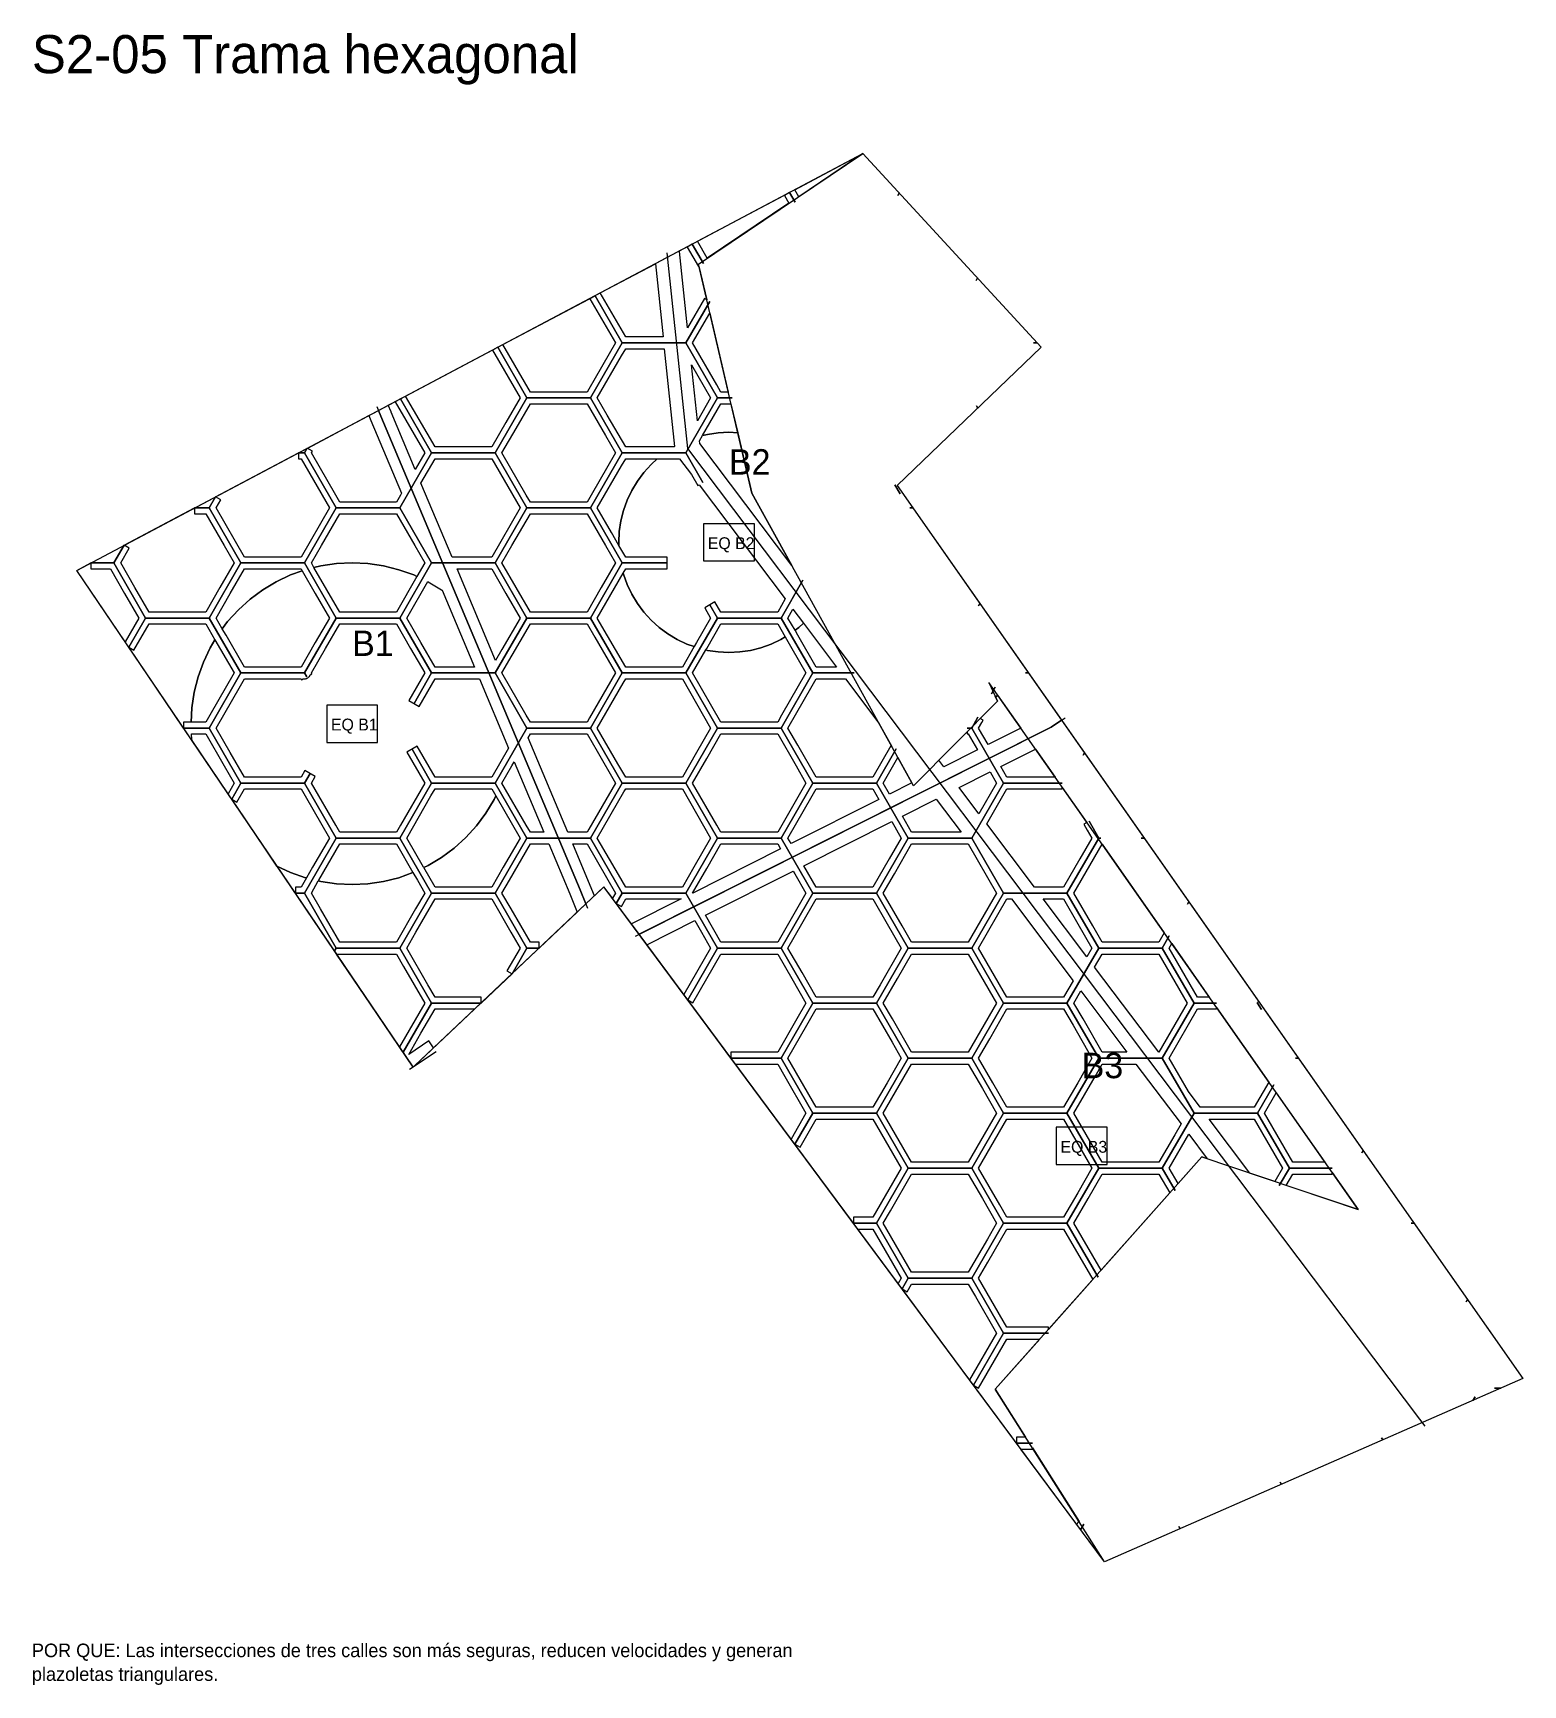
# Model space of a CAD drawing. Header units: metres. Extents: x 3873 to 16340, y -5213 to 3289.
# Drawn here: x 14581 to 16340, y 1087 to 3037 of the extents above; entities that cross this region are included whole.
import ezdxf

# ---------------------------------------------------------------- set-up
doc = ezdxf.new("R2010")
doc.units = ezdxf.units.M
for name, color, linetype in [('EQUIPAMIENTO', 5, 'Continuous'), ('LIMITE-INTERVENCION', 30, 'Continuous'), ('MANZANAS-PROPUESTAS', 33, 'Continuous'), ('SECTORES', 1, 'Continuous'), ('TEXTO', 7, 'Continuous'), ('VERDE-OBLIGATORIO', 3, 'Continuous'), ('VERDE-PROPUESTO', 82, 'Continuous'), ('VIA-BOULEVARD', 30, 'Continuous'), ('VIA-PRIMARIA', 1, 'Continuous'), ('VIA-TERCIARIA', 9, 'Continuous')]:
    doc.layers.add(name, color=color, linetype=linetype)

msp = doc.modelspace()

# ---------------------------------------------------------------- texts
at = {"layer": 'EQUIPAMIENTO'}
for s, p in [('EQ B2', (15377.8, 2428.1)), ('EQ B1', (14933, 2214)), ('EQ B3', (15794.1, 1715.5))]:
    msp.add_text(s, height=14, dxfattribs=at).set_placement(p)
at = {"layer": 'SECTORES'}
for s, p in [('B2', (15402.8, 2516.1)), ('B1', (14958, 2302)), ('B3', (15819.1, 1803.5))]:
    msp.add_text(s, height=30, dxfattribs=at).set_placement(p)
at = {"layer": 'TEXTO'}
for s, height, p in [('S2-05 Trama hexagonal', 45, (14580, 2990)), ('POR QUE: Las intersecciones de tres calles son más seguras, reducen velocidades y generan', 16, (14580, 1120)), ('plazoletas triangulares.', 16, (14580, 1092))]:
    msp.add_text(s, height=height, dxfattribs=at).set_placement(p)

# ---------------------------------------------------------------- linework, layer by layer
at = {"layer": 'EQUIPAMIENTO'}
for points in [[(15372.8, 2414.1), (15432.8, 2414.1), (15432.8, 2458.1), (15372.8, 2458.1), (15372.8, 2414.1)], [(14928, 2200), (14988, 2200), (14988, 2244), (14928, 2244), (14928, 2200)], [(15789.1, 1701.5), (15849.1, 1701.5), (15849.1, 1745.5), (15789.1, 1745.5), (15789.1, 1701.5)]]:
    msp.add_lwpolyline(points, close=True, dxfattribs=at)
at = {"layer": 'LIMITE-INTERVENCION'}
msp.add_lwpolyline([(14633, 2403), (15561, 2895), (15771.2, 2666.4), (15601.5, 2503.2), (16340, 1449), (15846.2, 1232.4), (15255.3, 2029.4), (15030.2, 1816.5), (14633, 2403)], close=True, dxfattribs=at)
at = {"layer": 'MANZANAS-PROPUESTAS'}
for points in [[(15480.5, 2852.3), (15561, 2895), (15485.2, 2844.2), (15480.5, 2852.3)], [(15365.7, 2791.5), (15474.4, 2849.1), (15468.3, 2845.6), (15473.6, 2836.4), (15377.1, 2771.7), (15365.7, 2791.5)], [(15353.4, 2784.7), (15366.7, 2761.7), (15367.3, 2762), (15376.5, 2722.6), (15374, 2724.1), (15354, 2689.4), (15344.5, 2779.5), (15342.9, 2779.4), (15359.5, 2788.2), (15353.4, 2784.7)], [(15325, 2678.6), (15280.9, 2678.6), (15250.9, 2730.6), (15315.9, 2765), (15325, 2678.6)], [(15238.6, 2723.8), (15268.7, 2671.6), (15237.3, 2617.1), (15235.3, 2613.6), (15168.4, 2613.6), (15136, 2669.7), (15244.7, 2727.3), (15238.6, 2723.8)], [(15393.4, 2613.6), (15388.6, 2621.9), (15359.9, 2671.6), (15380.2, 2706.8), (15401.9, 2613.6), (15393.4, 2613.6)], [(15123.8, 2662.9), (15123.8, 2662.9), (15156.2, 2606.6), (15139.5, 2577.7), (15122.8, 2548.7), (15055.9, 2548.7), (15021.2, 2608.8), (15129.8, 2666.4), (15123.8, 2662.9)], [(15259.2, 2586.2), (15247.4, 2606.6), (15276.1, 2656.3), (15280.9, 2664.6), (15326.5, 2664.6), (15338.7, 2549.1), (15338, 2548.7), (15280.9, 2548.7), (15259.2, 2586.2)], [(15358.6, 2645.8), (15381.2, 2606.6), (15365.6, 2579.6), (15358.6, 2645.8)], [(15008.9, 2602), (15043.7, 2541.7), (15032.5, 2522.2), (15004, 2590), (15004, 2590.1), (15000.6, 2597.9), (15015, 2605.5), (15008.9, 2602)], [(15240, 2492), (15235.3, 2483.7), (15168.4, 2483.7), (15163.6, 2492), (15134.9, 2541.7), (15151.6, 2570.7), (15168.4, 2599.6), (15235.3, 2599.6), (15257, 2562.1), (15268.7, 2541.7), (15240, 2492)], [(15393.4, 2599.6), (15405.2, 2599.6), (15413.2, 2565.6), (15402.8, 2566.1), (15390.1, 2565.5), (15377.5, 2563.6), (15371.7, 2562.2), (15393.4, 2599.6)], [(14980, 2579.9), (15016.2, 2494), (15015, 2492), (15010.3, 2483.7), (14943.4, 2483.7), (14938.6, 2492), (14909.9, 2541.7), (14911.1, 2543.7), (14907.5, 2545.7), (14907.5, 2545.8), (14907.1, 2546.3), (14906.6, 2546.8), (14906.1, 2547.2), (14905.6, 2547.5), (14977.6, 2585.7), (14980, 2579.9)], [(14894.6, 2534.7), (14897.8, 2534.7), (14931.2, 2476.7), (14897.8, 2418.8), (14830.9, 2418.8), (14797.4, 2476.7), (14803, 2486.4), (14796.9, 2489.9), (14894.6, 2541.7), (14894.6, 2534.7)], [(15122.8, 2418.8), (15076, 2418.8), (15039.3, 2506), (15055.9, 2534.7), (15122.8, 2534.7), (15156.2, 2476.7), (15122.8, 2418.8)], [(15264.1, 2447.8), (15247.4, 2476.7), (15276.1, 2526.4), (15280.9, 2534.7), (15318.2, 2534.7), (15310.9, 2528.1), (15302.3, 2518.6), (15294.7, 2508.4), (15288.2, 2497.4), (15282.7, 2485.9), (15278.4, 2473.9), (15275.3, 2461.5), (15273.4, 2448.9), (15272.8, 2436.1), (15273, 2432.4), (15264.1, 2447.8)], [(14772.1, 2469.7), (14785.3, 2469.7), (14807, 2432.2), (14818.7, 2411.8), (14802, 2382.8), (14785.3, 2353.8), (14718.4, 2353.8), (14701.6, 2382.8), (14684.9, 2411.8), (14694.9, 2429.1), (14688.8, 2432.6), (14772.1, 2476.7), (14772.1, 2469.7)], [(15032, 2432.2), (15043.7, 2411.8), (15034.5, 2395.8), (15030.7, 2397.6), (15013.2, 2403.8), (14995.1, 2408.4), (14976.6, 2411.1), (14958, 2412), (14939.4, 2411.1), (14921, 2408.4), (14913, 2406.4), (14909.9, 2411.8), (14921.7, 2432.2), (14943.4, 2469.7), (15010.3, 2469.7), (15032, 2432.2)], [(15235.3, 2353.8), (15168.4, 2353.8), (15151.6, 2382.8), (15134.9, 2411.8), (15146.7, 2432.2), (15168.4, 2469.7), (15235.3, 2469.7), (15257, 2432.2), (15268.7, 2411.8), (15252, 2382.8), (15235.3, 2353.8)], [(14649.6, 2404.8), (14672.8, 2404.8), (14689.5, 2375.8), (14706.2, 2346.8), (14690, 2318.8), (14633, 2403), (14649.6, 2411.8), (14649.6, 2404.8)], [(14797.4, 2346.8), (14814.1, 2375.8), (14830.9, 2404.8), (14897.8, 2404.8), (14899.1, 2402.5), (14885.3, 2397.6), (14868.5, 2389.6), (14852.5, 2380), (14837.5, 2368.9), (14823.7, 2356.4), (14811.1, 2342.6), (14804.8, 2334), (14797.4, 2346.8)], [(15134.8, 2309.7), (15127.3, 2296.7), (15081.9, 2404.8), (15122.8, 2404.8), (15139.5, 2375.8), (15156.2, 2346.8), (15134.8, 2309.7)], [(15347.8, 2288.9), (15280.9, 2288.9), (15247.4, 2346.8), (15278, 2399.9), (15278.4, 2398.4), (15282.7, 2386.4), (15288.2, 2374.9), (15294.7, 2363.9), (15302.3, 2353.7), (15310.9, 2344.2), (15320.3, 2335.7), (15330.6, 2328.1), (15341.5, 2321.5), (15353.1, 2316), (15361.7, 2313), (15347.8, 2288.9)], [(15529.8, 2288.9), (15505.9, 2288.9), (15484.2, 2326.4), (15480.8, 2332.3), (15485.3, 2335.7), (15490.8, 2340.6), (15529.8, 2288.9)], [(14700.5, 2308.8), (14718.4, 2339.8), (14785.3, 2339.8), (14796.1, 2321), (14790.5, 2311.6), (14782.5, 2294.7), (14776.2, 2277.2), (14771.7, 2259.1), (14768.9, 2240.6), (14768.1, 2223.9), (14759, 2223.9), (14759, 2223.9), (14759, 2216.9), (14694.4, 2312.3), (14700.5, 2308.8)], [(15235.3, 2339.8), (15244.3, 2324.2), (15268.7, 2281.9), (15238.3, 2229.1), (15235.3, 2223.9), (15168.4, 2223.9), (15163.6, 2232.2), (15134.9, 2281.9), (15168.4, 2339.8), (15235.3, 2339.8)], [(15477, 2310.9), (15493.7, 2281.9), (15465, 2232.2), (15460.3, 2223.9), (15393.4, 2223.9), (15359.9, 2281.9), (15375.6, 2309.1), (15377.5, 2308.6), (15390.1, 2306.8), (15402.8, 2306.1), (15415.6, 2306.8), (15428.2, 2308.6), (15440.5, 2311.7), (15452.6, 2316), (15464.1, 2321.5), (15469.1, 2324.5), (15477, 2310.9)], [(15280.9, 2274.9), (15347.8, 2274.9), (15381.2, 2216.9), (15364.5, 2188), (15347.8, 2159), (15280.9, 2159), (15271.8, 2174.6), (15247.4, 2216.9), (15277.9, 2269.7), (15280.9, 2274.9)], [(15579.8, 2222.5), (15595, 2195.1), (15594, 2195.7), (15572.8, 2159), (15505.9, 2159), (15484.2, 2196.5), (15472.4, 2216.9), (15501.1, 2266.6), (15505.9, 2274.9), (15540.4, 2274.9), (15579.8, 2222.5)], [(15708.7, 2197.4), (15697.4, 2216.9), (15701.1, 2223.4), (15702.8, 2226.3), (15702.8, 2226.3), (15699.4, 2228.2), (15719.7, 2248.7), (15717, 2254.5), (15718.6, 2253.6), (15719.8, 2255.8), (15747.2, 2216.8), (15708.7, 2197.4)], [(15235.3, 2209.9), (15247.1, 2189.5), (15268.7, 2152), (15237.3, 2097.5), (15235.3, 2094), (15212.5, 2094), (15165.7, 2205.3), (15168.4, 2209.9), (15235.3, 2209.9)], [(15482, 2172.4), (15493.7, 2152), (15460.3, 2094), (15393.4, 2094), (15388.6, 2102.3), (15359.9, 2152), (15376.6, 2181), (15393.4, 2209.9), (15460.3, 2209.9), (15482, 2172.4)], [(15684, 2212.1), (15684, 2209.9), (15684, 2209.9), (15685.3, 2209.9), (15696.2, 2191.1), (15656.3, 2171), (15650.4, 2178.8), (15683.8, 2212.5), (15684, 2212.1)], [(15730.9, 2159), (15723.7, 2171.4), (15764.6, 2191.9), (15787.7, 2159), (15730.9, 2159)], [(15146.7, 2172.4), (15149.4, 2177.1), (15184.3, 2094), (15168.4, 2094), (15163.6, 2102.3), (15134.9, 2152), (15146.7, 2172.4)], [(15592.4, 2138.9), (15584.9, 2152), (15602.2, 2182), (15618.7, 2152.1), (15592.4, 2138.9)], [(15718.7, 2152), (15697.9, 2115.8), (15674.6, 2146.7), (15711.2, 2165.1), (15718.7, 2152)], [(15821.8, 2103.4), (15825.8, 2096.5), (15831.2, 2087), (15817, 2062.4), (15797.8, 2029.1), (15763.3, 2029.1), (15707, 2103.7), (15729.4, 2142.4), (15730.9, 2145), (15796.3, 2145), (15796.3, 2146.8), (15825.2, 2105.4), (15821.8, 2103.4)], [(15122.8, 2029.1), (15055.9, 2029.1), (15042.6, 2052.1), (15047.6, 2054.5), (15063.6, 2064), (15078.6, 2075.1), (15092.4, 2087.7), (15104.9, 2101.5), (15116, 2116.5), (15125.6, 2132.5), (15127.6, 2136.7), (15156.2, 2087), (15136.4, 2052.7), (15122.8, 2029.1)], [(15280.9, 2145), (15347.8, 2145), (15381.2, 2087), (15361.4, 2052.7), (15347.8, 2029.1), (15280.9, 2029.1), (15272.4, 2043.8), (15247.4, 2087), (15278.9, 2141.5), (15280.9, 2145)], [(15472.4, 2087), (15501.1, 2136.7), (15505.9, 2145), (15572.8, 2145), (15579.9, 2132.6), (15476.2, 2080.4), (15472.4, 2087)], [(15676.7, 2094), (15618.4, 2094), (15607.5, 2112.9), (15647.4, 2133), (15676.7, 2094)], [(15592, 2062.4), (15572.8, 2029.1), (15505.9, 2029.1), (15491.2, 2054.4), (15594.9, 2106.6), (15606.2, 2087), (15592, 2062.4)], [(15178.9, 1964.1), (15178.9, 1964.1), (15168.4, 1964.1), (15145.8, 2003.3), (15134.9, 2022.1), (15143.6, 2037.2), (15168.4, 2080), (15190.2, 2080), (15215, 2021), (15223.8, 1999.6), (15178.9, 1957.1), (15178.9, 1964.1)], [(15244, 2018.7), (15239, 2030.9), (15239, 2031), (15218.4, 2080), (15235.3, 2080), (15268.7, 2022.1), (15265.2, 2016), (15255.3, 2029.4), (15244, 2018.7)], [(15376.7, 2051.1), (15393.4, 2080), (15460.3, 2080), (15463.7, 2074.1), (15360, 2021.9), (15359.9, 2022.1), (15376.7, 2051.1)], [(15685.3, 1964.1), (15618.4, 1964.1), (15607.3, 1983.3), (15584.9, 2022.1), (15598.1, 2044.9), (15618.4, 2080), (15685.3, 2080), (15718.7, 2022.1), (15685.3, 1964.1)], [(15910.3, 1964.1), (15843.4, 1964.1), (15832.3, 1983.3), (15809.9, 2022.1), (15843.2, 2079.8), (15916.6, 1975), (15910.3, 1964.1)], [(14897.8, 2029.1), (14891, 2029.1), (14891, 2029.1), (14891, 2022.1), (14868, 2056), (14869.3, 2054), (14885.3, 2046.5), (14902.9, 2040.2), (14904, 2039.9), (14897.8, 2029.1)], [(15471.4, 1983.3), (15460.3, 1964.1), (15393.4, 1964.1), (15375, 1995.9), (15478.7, 2048.1), (15480.6, 2044.9), (15493.7, 2022.1), (15471.4, 1983.3)], [(15043.7, 2022.1), (15032.9, 2003.3), (15010.3, 1964.1), (14943.4, 1964.1), (14920.8, 2003.3), (14909.9, 2022.1), (14918.1, 2036.4), (14921, 2035.7), (14939.4, 2032.9), (14958, 2032), (14976.6, 2032.9), (14995.1, 2035.7), (15013.2, 2040.2), (15029.8, 2046.2), (15035, 2037.2), (15043.7, 2022.1)], [(15110.2, 1899.2), (15110.2, 1899.2), (15055.9, 1899.2), (15047.4, 1913.8), (15022.4, 1957.1), (15033.3, 1975.9), (15055.9, 2015.1), (15122.8, 2015.1), (15145.4, 1975.9), (15156.2, 1957.1), (15140.7, 1930.3), (15146.8, 1926.8), (15110.2, 1892.2), (15110.2, 1899.2)], [(15269.8, 2009.9), (15275.8, 2006.4), (15280.9, 2015.1), (15346.4, 2015.1), (15287.8, 1985.6), (15269.8, 2009.9), (15269.8, 2009.9)], [(15589.7, 1985.8), (15606.2, 1957.1), (15581.2, 1913.8), (15572.8, 1899.2), (15505.9, 1899.2), (15489.1, 1928.2), (15472.4, 1957.1), (15489, 1985.8), (15505.9, 2015.1), (15572.8, 2015.1), (15589.7, 1985.8)], [(15736.2, 2015.1), (15809, 1918.6), (15797.8, 1899.2), (15730.9, 1899.2), (15697.4, 1957.1), (15730.9, 2015.1), (15736.2, 2015.1)], [(15831.2, 1957.1), (15825.3, 1946.8), (15773.8, 2015.1), (15797.8, 2015.1), (15814.7, 1985.8), (15831.2, 1957.1)], [(15362.5, 1989.6), (15370.4, 1975.9), (15381.2, 1957.1), (15349.6, 1902.3), (15305.9, 1961.1), (15362.5, 1989.6)], [(15955.9, 1899.2), (15922.4, 1957.1), (15925.4, 1962.4), (15969.7, 1899.2), (15955.9, 1899.2)], [(15010.3, 1950.1), (15018.7, 1935.5), (15043.7, 1892.2), (15013.9, 1840.5), (14939.7, 1950.1), (15010.3, 1950.1)], [(15360.2, 1892.6), (15393.4, 1950.1), (15460.3, 1950.1), (15477, 1921.2), (15493.7, 1892.2), (15482.9, 1873.4), (15460.3, 1834.2), (15405.2, 1834.2), (15405.2, 1834.2), (15405.2, 1827.2), (15354.1, 1896.1), (15360.2, 1892.6)], [(15618.4, 1950.1), (15685.3, 1950.1), (15718.7, 1892.2), (15685.3, 1834.2), (15618.4, 1834.2), (15595.8, 1873.4), (15584.9, 1892.2), (15601.6, 1921.2), (15618.4, 1950.1)], [(15834.4, 1934.7), (15843.4, 1950.1), (15910.3, 1950.1), (15943.7, 1892.2), (15910.3, 1834.2), (15910.2, 1834.2), (15834.4, 1934.7)], [(15809.9, 1892.2), (15818.1, 1906.5), (15872.6, 1834.2), (15843.4, 1834.2), (15820.8, 1873.4), (15809.9, 1892.2)], [(15048.7, 1847.5), (15024.9, 1831.5), (15039.3, 1856.6), (15055.9, 1885.2), (15102.8, 1885.2), (15054.2, 1839.2), (15048.7, 1847.5)], [(15595.4, 1846), (15606.2, 1827.2), (15589.5, 1798.2), (15572.8, 1769.3), (15505.9, 1769.3), (15472.4, 1827.2), (15494.8, 1866), (15505.9, 1885.2), (15572.8, 1885.2), (15595.4, 1846)], [(15797.8, 1885.2), (15808.9, 1866), (15831.2, 1827.2), (15814.5, 1798.2), (15797.8, 1769.3), (15730.9, 1769.3), (15714.1, 1798.2), (15697.4, 1827.2), (15710.6, 1850), (15730.9, 1885.2), (15797.8, 1885.2)], [(16022.8, 1769.3), (15959.1, 1769.3), (15945.1, 1787.8), (15922.4, 1827.2), (15955.9, 1885.2), (15978.3, 1885.2), (15978.3, 1886.9), (16039.9, 1798.9), (16022.8, 1769.3)], [(15460.3, 1820.2), (15468.7, 1805.6), (15493.7, 1762.3), (15476.1, 1731.7), (15410.4, 1820.2), (15460.3, 1820.2)], [(15702, 1791.2), (15718.7, 1762.3), (15685.3, 1704.3), (15618.4, 1704.3), (15584.9, 1762.3), (15618.4, 1820.2), (15685.3, 1820.2), (15702, 1791.2)], [(15843.4, 1820.2), (15883.2, 1820.2), (15936.4, 1749.6), (15929, 1736.7), (15910.3, 1704.3), (15843.4, 1704.3), (15809.9, 1762.3), (15834.9, 1805.6), (15843.4, 1820.2)], [(16068.4, 1704.3), (16034.9, 1762.3), (16048.8, 1786.3), (16106.2, 1704.3), (16068.4, 1704.3)], [(15486.7, 1722), (15505.9, 1755.3), (15572.8, 1755.3), (15606.2, 1697.3), (15572.8, 1639.4), (15549.7, 1639.4), (15549.7, 1632.4), (15480.6, 1725.5), (15486.7, 1722)], [(15831.2, 1697.3), (15814.5, 1668.3), (15797.8, 1639.4), (15730.9, 1639.4), (15722.4, 1654), (15697.4, 1697.3), (15730.9, 1755.3), (15797.8, 1755.3), (15831.2, 1697.3)], [(15969.7, 1755.3), (16022.8, 1755.3), (16056.2, 1697.3), (16047.1, 1681.6), (16017.8, 1691.5), (15969.7, 1755.3)], [(15922.4, 1697.3), (15945.6, 1737.4), (15967.4, 1708.4), (15961, 1710.6), (15932.9, 1679), (15922.4, 1697.3)], [(15685.3, 1690.3), (15702, 1661.3), (15718.7, 1632.4), (15707.9, 1613.5), (15685.3, 1574.4), (15618.4, 1574.4), (15584.9, 1632.4), (15593.3, 1647), (15618.4, 1690.3), (15685.3, 1690.3)], [(15809.9, 1632.4), (15826.6, 1661.3), (15843.4, 1690.3), (15910.3, 1690.3), (15923.1, 1668), (15842, 1576.8), (15809.9, 1632.4)], [(16068.4, 1690.3), (16114.8, 1690.3), (16114.8, 1692.1), (16145.3, 1648.5), (16060.7, 1677), (16068.4, 1690.3)], [(15572.8, 1625.4), (15606.2, 1567.4), (15602.5, 1561), (15554.9, 1625.4), (15572.8, 1625.4)], [(15779.9, 1509.5), (15730.9, 1509.5), (15697.4, 1567.4), (15708.3, 1586.2), (15730.9, 1625.4), (15797.8, 1625.4), (15832.2, 1565.7), (15779.9, 1507), (15779.9, 1509.5)], [(15613.2, 1551.4), (15618.4, 1560.4), (15685.3, 1560.4), (15693.7, 1545.8), (15718.7, 1502.5), (15686.9, 1447.3), (15607.1, 1554.9), (15613.2, 1551.4)], [(15742.3, 1379.6), (15742.3, 1379.6), (15742.3, 1372.6), (15691.4, 1441.2), (15697.5, 1437.7), (15730.9, 1495.5), (15769.7, 1495.5), (15717, 1436.2), (15752.9, 1379.6), (15742.3, 1379.6)], [(15815.5, 1280.4), (15813.4, 1276.7), (15747.5, 1365.6), (15760.9, 1365.6), (15760.9, 1365.6), (15760.9, 1367), (15816, 1280.1), (15815.5, 1280.4)]]:
    msp.add_lwpolyline(points, close=True, dxfattribs=at)
at = {"layer": 'SECTORES'}
for points in [[(14989.1, 2591.8), (15561, 2895), (15771.2, 2666.4), (15601.5, 2503.2), (15795.5, 2226.3), (15783, 2218), (15296.9, 1973.4), (15255.3, 2029.4), (15233.9, 2009.2), (15227, 2026), (14992, 2585), (14989.1, 2591.8)], [(15030.2, 1816.5), (15030, 1816.9), (14633, 2403), (14989.1, 2591.8), (14992, 2585), (15227, 2026), (15233.9, 2009.2), (15032.1, 1818.3), (15030.2, 1816.5)], [(15795.5, 2226.3), (16340, 1449), (15846.2, 1232.4), (15296.9, 1973.4), (15783, 2218), (15795.5, 2226.3)]]:
    msp.add_lwpolyline(points, close=True, dxfattribs=at)
at = {"layer": 'VERDE-OBLIGATORIO'}
msp.add_lwpolyline([(16145.3, 1648.5), (15709.6, 2270.5), (15719.7, 2248.7), (15620.6, 2148.7), (15429.8, 2494.3), (15366.7, 2764.7), (15561, 2895), (15771.2, 2666.4), (15601.5, 2503.2), (16340, 1449), (15846.2, 1232.4), (15717, 1436.2), (15961, 1710.6), (16145.3, 1648.5)], close=True, dxfattribs=at)
at = {"layer": 'VERDE-PROPUESTO'}
for points in [[(15390.1, 2565.5), (15402.8, 2566.1), (15413.2, 2565.6), (15429.8, 2494.3), (15477.1, 2408.7), (15368.5, 2552.7), (15368.1, 2556), (15371.7, 2562.1), (15371.7, 2562.2), (15377.5, 2563.6), (15390.1, 2565.5)], [(15341.5, 2321.5), (15330.6, 2328.1), (15320.3, 2335.7), (15310.9, 2344.2), (15302.3, 2353.7), (15294.7, 2363.9), (15288.2, 2374.9), (15282.7, 2386.4), (15278.4, 2398.4), (15278, 2399.9), (15280.9, 2404.8), (15329.8, 2404.8), (15329.8, 2418.8), (15280.9, 2418.8), (15273, 2432.4), (15272.8, 2436.1), (15273.4, 2448.9), (15275.3, 2461.5), (15278.4, 2473.9), (15282.7, 2485.9), (15288.2, 2497.4), (15294.7, 2508.4), (15302.3, 2518.6), (15310.9, 2528.1), (15318.2, 2534.7), (15344.5, 2534.7), (15358.5, 2516.1), (15366, 2503.2), (15367.6, 2504.1), (15469.2, 2369.3), (15460.3, 2353.8), (15393.4, 2353.8), (15386.3, 2366), (15374.2, 2359), (15381.2, 2346.8), (15364.5, 2317.9), (15361.7, 2313), (15353.1, 2316), (15341.5, 2321.5)], [(14823.7, 2356.4), (14837.5, 2368.9), (14852.5, 2380), (14868.5, 2389.6), (14885.3, 2397.6), (14899.1, 2402.5), (14914.5, 2375.8), (14931.2, 2346.8), (14914.5, 2317.9), (14897.8, 2288.9), (14830.9, 2288.9), (14809.2, 2326.4), (14804.8, 2334), (14811.1, 2342.6), (14823.7, 2356.4)], [(14939.4, 2411.1), (14958, 2412), (14976.6, 2411.1), (14995.1, 2408.4), (15013.2, 2403.8), (15030.7, 2397.6), (15034.5, 2395.8), (15010.3, 2353.8), (14943.4, 2353.8), (14913, 2406.4), (14921, 2408.4), (14939.4, 2411.1)], [(15063.6, 2380), (15064.3, 2379.5), (15102.4, 2288.9), (15055.9, 2288.9), (15039.1, 2317.9), (15022.4, 2346.8), (15047.2, 2389.8), (15047.6, 2389.6), (15063.6, 2380)], [(15480.8, 2332.3), (15472.4, 2346.8), (15478.3, 2357.1), (15490.8, 2340.6), (15485.3, 2335.7), (15480.8, 2332.3)], [(14771.7, 2259.1), (14776.2, 2277.2), (14782.5, 2294.7), (14790.5, 2311.6), (14796.1, 2321), (14818.7, 2281.9), (14790, 2232.2), (14785.3, 2223.9), (14768.1, 2223.9), (14768.9, 2240.6), (14771.7, 2259.1)], [(14910.5, 2280.8), (14909.9, 2281.9), (14926.6, 2310.9), (14943.4, 2339.8), (15010.3, 2339.8), (15027, 2310.9), (15043.7, 2281.9), (15025, 2249.5), (15037.2, 2242.5), (15055.9, 2274.9), (15108.3, 2274.9), (15142.6, 2193.3), (15122.8, 2159), (15055.9, 2159), (15034.9, 2195.3), (15022.7, 2188.3), (15043.7, 2152), (15015, 2102.3), (15010.3, 2094), (14943.4, 2094), (14938.6, 2102.3), (14909.9, 2152), (14914.4, 2159.8), (14902.3, 2166.8), (14897.8, 2159), (14830.9, 2159), (14814.1, 2188), (14797.4, 2216.9), (14826.1, 2266.6), (14830.9, 2274.9), (14897.8, 2274.9), (14898.4, 2273.8), (14900.3, 2274.9), (14901.8, 2274.9), (14902.5, 2274.9), (14903.1, 2275), (14903.8, 2275.2), (14904.4, 2275.4), (14905, 2275.7), (14905.6, 2276), (14906.1, 2276.4), (14906.6, 2276.8), (14907.1, 2277.3), (14907.5, 2277.8), (14907.9, 2278.4), (14908.6, 2279.7), (14910.5, 2280.8)], [(15452.6, 2316), (15440.5, 2311.7), (15428.2, 2308.6), (15415.6, 2306.8), (15402.8, 2306.1), (15390.1, 2306.8), (15377.5, 2308.6), (15375.6, 2309.1), (15376.6, 2310.9), (15393.4, 2339.8), (15460.3, 2339.8), (15469.1, 2324.5), (15464.1, 2321.5), (15452.6, 2316)], [(14768.9, 2203.4), (14768.6, 2209.9), (14785.3, 2209.9), (14807, 2172.4), (14818.7, 2152), (14811.5, 2139.4), (14769.1, 2202), (14768.9, 2203.4)], [(14885.3, 2046.5), (14869.3, 2054), (14830.9, 2110.9), (14815.9, 2133), (14821.9, 2129.5), (14830.9, 2145), (14897.8, 2145), (14902.5, 2136.7), (14931.2, 2087), (14911.4, 2052.7), (14904, 2039.9), (14902.9, 2040.2), (14885.3, 2046.5)], [(15116, 2116.5), (15104.9, 2101.5), (15092.4, 2087.7), (15078.6, 2075.1), (15063.6, 2064), (15047.6, 2054.5), (15042.6, 2052.1), (15042.2, 2052.7), (15022.4, 2087), (15051.1, 2136.7), (15055.9, 2145), (15122.8, 2145), (15127.5, 2136.7), (15127.6, 2136.7), (15125.6, 2132.5), (15116, 2116.5)], [(14995.1, 2035.7), (14976.6, 2032.9), (14958, 2032), (14939.4, 2032.9), (14921, 2035.7), (14918.1, 2036.4), (14918.6, 2037.2), (14943.4, 2080), (15010.3, 2080), (15029.8, 2046.2), (15013.2, 2040.2), (14995.1, 2035.7)]]:
    msp.add_lwpolyline(points, close=True, dxfattribs=at)
at = {"layer": 'VIA-BOULEVARD'}
msp.add_lwpolyline([(14987.1, 2596.4), (14992, 2585), (15227, 2026), (15235.9, 2004.2)], dxfattribs=at)
at = {"layer": 'VIA-PRIMARIA'}
for points in [[(15329.6, 2778), (15354, 2547), (16218, 1401), (16224.1, 1392.7)], [(15292.3, 1971.1), (15783, 2218), (15799.7, 2229)], [(15025.8, 1814.1), (15057.1, 1835)]]:
    msp.add_lwpolyline(points, dxfattribs=at)
at = {"layer": 'VIA-TERCIARIA'}
for points in [[(15480.9, 2837.7), (15474.4, 2849.1)], [(15474.4, 2849.1), (15480.9, 2837.7)], [(15602.3, 2845.7), (15603.9, 2848.4)], [(15603.9, 2848.4), (15602.3, 2845.7)], [(15372.8, 2765.2), (15359.5, 2788.2)], [(15359.5, 2788.2), (15372.8, 2765.2)], [(15694.4, 2745.4), (15696, 2748.2)], [(15696, 2748.2), (15694.4, 2745.4)], [(15276.8, 2671.6), (15244.7, 2727.3)], [(15244.7, 2727.3), (15276.8, 2671.6), (15351.8, 2671.6), (15380.1, 2720.6)], [(15380.1, 2720.6), (15351.8, 2671.6), (15389.3, 2606.6), (15406.7, 2606.6)], [(15129.8, 2666.4), (15164.3, 2606.6), (15239.3, 2606.6), (15276.8, 2671.6)], [(15164.3, 2606.6), (15129.8, 2666.4)], [(15389.3, 2606.6), (15351.8, 2671.6), (15276.8, 2671.6), (15239.3, 2606.6), (15276.8, 2541.7), (15351.8, 2541.7), (15389.3, 2606.6)], [(15766.4, 2671.6), (15762.3, 2671.6)], [(15762.3, 2671.6), (15766.4, 2671.6)], [(15015, 2605.5), (15051.8, 2541.7), (15126.8, 2541.7), (15164.3, 2606.6)], [(15051.8, 2541.7), (15015, 2605.5)], [(15276.8, 2541.7), (15239.3, 2606.6), (15164.3, 2606.6), (15126.8, 2541.7), (15164.3, 2476.7), (15239.3, 2476.7), (15276.8, 2541.7)], [(15406.7, 2606.6), (15389.3, 2606.6), (15351.8, 2541.7), (15372, 2506.7)], [(15696.4, 2594.4), (15694.8, 2597.1)], [(15694.8, 2597.1), (15696.4, 2594.4)], [(14894.6, 2541.7), (14901.8, 2541.7), (14905, 2547.2)], [(14939.3, 2476.7), (14901.8, 2541.7), (14894.6, 2541.7)], [(14905, 2547.2), (14901.8, 2541.7), (14939.3, 2476.7), (15014.3, 2476.7), (15051.8, 2541.7)], [(15164.3, 2476.7), (15126.8, 2541.7), (15051.8, 2541.7), (15014.3, 2476.7), (15051.8, 2411.8), (15126.8, 2411.8), (15164.3, 2476.7)], [(15372, 2506.7), (15351.8, 2541.7), (15276.8, 2541.7), (15239.3, 2476.7), (15276.8, 2411.8), (15329.8, 2411.8)], [(15604.7, 2493.4), (15598.6, 2504)], [(15598.6, 2504), (15604.7, 2493.4)], [(14772.1, 2476.7), (14789.3, 2476.7), (14796.9, 2489.9)], [(14796.9, 2489.9), (14789.3, 2476.7), (14826.8, 2411.8), (14901.8, 2411.8), (14939.3, 2476.7)], [(14826.8, 2411.8), (14789.3, 2476.7), (14772.1, 2476.7)], [(15051.8, 2411.8), (15014.3, 2476.7), (14939.3, 2476.7), (14901.8, 2411.8), (14939.3, 2346.8), (15014.3, 2346.8), (15051.8, 2411.8)], [(15276.8, 2411.8), (15239.3, 2476.7), (15164.3, 2476.7), (15126.8, 2411.8), (15164.3, 2346.8), (15239.3, 2346.8), (15276.8, 2411.8)], [(15620, 2476.7), (15616.4, 2476.7)], [(15616.4, 2476.7), (15620, 2476.7)], [(14649.6, 2411.8), (14676.8, 2411.8), (14688.8, 2432.6)], [(14688.8, 2432.6), (14676.8, 2411.8), (14714.3, 2346.8), (14789.3, 2346.8), (14826.8, 2411.8)], [(14714.3, 2346.8), (14676.8, 2411.8), (14649.6, 2411.8)], [(14939.3, 2346.8), (14901.8, 2411.8), (14826.8, 2411.8), (14789.3, 2346.8), (14826.8, 2281.9), (14901.8, 2281.9), (14939.3, 2346.8)], [(15164.3, 2346.8), (15126.8, 2411.8), (15051.8, 2411.8), (15014.3, 2346.8), (15051.8, 2281.9), (15126.8, 2281.9), (15164.3, 2346.8)], [(15329.8, 2411.8), (15276.8, 2411.8), (15239.3, 2346.8), (15276.8, 2281.9), (15351.8, 2281.9), (15389.3, 2346.8)], [(15380.2, 2362.5), (15389.3, 2346.8), (15464.3, 2346.8), (15490, 2391.4)], [(15490, 2391.4), (15464.3, 2346.8), (15501.8, 2281.9), (15550.5, 2281.9)], [(15389.3, 2346.8), (15380.2, 2362.5)], [(15697.5, 2361), (15699.1, 2363.8)], [(15699.1, 2363.8), (15697.5, 2361)], [(14694.4, 2312.3), (14714.3, 2346.8)], [(14826.8, 2281.9), (14789.3, 2346.8), (14714.3, 2346.8), (14694.4, 2312.3)], [(15051.8, 2281.9), (15014.3, 2346.8), (14939.3, 2346.8), (14901.8, 2281.9), (14904.5, 2277.3)], [(15276.8, 2281.9), (15239.3, 2346.8), (15164.3, 2346.8), (15126.8, 2281.9), (15164.3, 2216.9), (15239.3, 2216.9), (15276.8, 2281.9)], [(15501.8, 2281.9), (15464.3, 2346.8), (15389.3, 2346.8), (15351.8, 2281.9), (15389.3, 2216.9), (15464.3, 2216.9), (15501.8, 2281.9)], [(14759, 2216.9), (14789.3, 2216.9), (14826.8, 2281.9)], [(14904.5, 2277.3), (14901.8, 2281.9), (14826.8, 2281.9), (14789.3, 2216.9), (14826.8, 2152), (14901.8, 2152), (14908.3, 2163.3)], [(15031.1, 2246), (15051.8, 2281.9)], [(15164.3, 2216.9), (15126.8, 2281.9), (15051.8, 2281.9), (15031.1, 2246)], [(15389.3, 2216.9), (15351.8, 2281.9), (15276.8, 2281.9), (15239.3, 2216.9), (15276.8, 2152), (15351.8, 2152), (15389.3, 2216.9)], [(15550.5, 2281.9), (15501.8, 2281.9), (15464.3, 2216.9), (15501.8, 2152), (15576.8, 2152), (15600, 2192.2)], [(15756.5, 2281.9), (15752.9, 2281.9)], [(15752.9, 2281.9), (15756.5, 2281.9)], [(15712.5, 2257.1), (15717.1, 2265)], [(15717.1, 2265), (15712.5, 2257.1)], [(15684, 2216.9), (15689.3, 2216.9), (15696.7, 2229.8)], [(15696.7, 2229.8), (15689.3, 2216.9), (15726.8, 2152), (15796.3, 2152)], [(14826.8, 2152), (14789.3, 2216.9), (14759, 2216.9)], [(15028.8, 2191.8), (15051.8, 2152), (15126.8, 2152), (15164.3, 2216.9)], [(15276.8, 2152), (15239.3, 2216.9), (15164.3, 2216.9), (15126.8, 2152), (15164.3, 2087), (15239.3, 2087), (15276.8, 2152)], [(15501.8, 2152), (15464.3, 2216.9), (15389.3, 2216.9), (15351.8, 2152), (15389.3, 2087), (15464.3, 2087), (15501.8, 2152)], [(15726.8, 2152), (15689.3, 2216.9), (15684, 2216.9)], [(15051.8, 2152), (15028.8, 2191.8)], [(15600, 2192.2), (15576.8, 2152), (15614.3, 2087), (15689.3, 2087), (15726.8, 2152)], [(15820.8, 2184.9), (15822.5, 2187.8)], [(15822.5, 2187.8), (15820.8, 2184.9)], [(14815.9, 2133), (14826.8, 2152)], [(14939.3, 2087), (14901.8, 2152), (14826.8, 2152), (14815.9, 2133)], [(14908.3, 2163.3), (14901.8, 2152), (14939.3, 2087), (15014.3, 2087), (15051.8, 2152)], [(15164.3, 2087), (15126.8, 2152), (15051.8, 2152), (15014.3, 2087), (15051.8, 2022.1), (15126.8, 2022.1), (15164.3, 2087)], [(15389.3, 2087), (15351.8, 2152), (15276.8, 2152), (15239.3, 2087), (15276.8, 2022.1), (15351.8, 2022.1), (15389.3, 2087)], [(15614.3, 2087), (15576.8, 2152), (15501.8, 2152), (15464.3, 2087), (15501.8, 2022.1), (15576.8, 2022.1), (15614.3, 2087)], [(15796.3, 2152), (15726.8, 2152), (15689.3, 2087), (15726.8, 2022.1), (15801.8, 2022.1), (15839.3, 2087)], [(15839.3, 2087), (15827.9, 2106.9)], [(15827.9, 2106.9), (15839.3, 2087), (15841.8, 2087)], [(14891, 2022.1), (14901.8, 2022.1), (14939.3, 2087)], [(15051.8, 2022.1), (15014.3, 2087), (14939.3, 2087), (14901.8, 2022.1), (14939.3, 1957.1), (15014.3, 1957.1), (15051.8, 2022.1)], [(15276.8, 2022.1), (15239.3, 2087), (15164.3, 2087), (15126.8, 2022.1), (15164.3, 1957.1), (15178.9, 1957.1)], [(15501.8, 2022.1), (15464.3, 2087), (15389.3, 2087), (15351.8, 2022.1), (15389.3, 1957.1), (15464.3, 1957.1), (15501.8, 2022.1)], [(15726.8, 2022.1), (15689.3, 2087), (15614.3, 2087), (15576.8, 2022.1), (15614.3, 1957.1), (15689.3, 1957.1), (15726.8, 2022.1)], [(15841.8, 2087), (15839.3, 2087), (15801.8, 2022.1), (15839.3, 1957.1), (15914.3, 1957.1), (15922.6, 1971.6)], [(15893, 2087), (15889.4, 2087)], [(15889.4, 2087), (15893, 2087)], [(14939.3, 1957.1), (14901.8, 2022.1), (14891, 2022.1)], [(15164.3, 1957.1), (15126.8, 2022.1), (15051.8, 2022.1), (15014.3, 1957.1), (15051.8, 1892.2), (15110.2, 1892.2)], [(15269.8, 2009.9), (15276.8, 2022.1)], [(15389.3, 1957.1), (15351.8, 2022.1), (15276.8, 2022.1), (15269.8, 2009.9)], [(15614.3, 1957.1), (15576.8, 2022.1), (15501.8, 2022.1), (15464.3, 1957.1), (15501.8, 1892.2), (15576.8, 1892.2), (15614.3, 1957.1)], [(15839.3, 1957.1), (15801.8, 2022.1), (15726.8, 2022.1), (15689.3, 1957.1), (15726.8, 1892.2), (15801.8, 1892.2), (15839.3, 1957.1)], [(15944.2, 2008.8), (15945.8, 2011.7)], [(15945.8, 2011.7), (15944.2, 2008.8)], [(15922.6, 1971.6), (15914.3, 1957.1), (15951.8, 1892.2), (15978.3, 1892.2)], [(14937.3, 1953.7), (14939.3, 1957.1)], [(15051.8, 1892.2), (15014.3, 1957.1), (14939.3, 1957.1), (14937.3, 1953.7)], [(15146.8, 1926.8), (15164.3, 1957.1)], [(15178.9, 1957.1), (15164.3, 1957.1), (15146.8, 1926.8)], [(15354.1, 1896.1), (15389.3, 1957.1)], [(15501.8, 1892.2), (15464.3, 1957.1), (15389.3, 1957.1), (15354.1, 1896.1)], [(15726.8, 1892.2), (15689.3, 1957.1), (15614.3, 1957.1), (15576.8, 1892.2), (15614.3, 1827.2), (15689.3, 1827.2), (15726.8, 1892.2)], [(15951.8, 1892.2), (15914.3, 1957.1), (15839.3, 1957.1), (15801.8, 1892.2), (15839.3, 1827.2), (15914.3, 1827.2), (15951.8, 1892.2)], [(15018.3, 1834.1), (15051.8, 1892.2)], [(15110.2, 1892.2), (15051.8, 1892.2), (15018.3, 1834.1)], [(15405.2, 1827.2), (15464.3, 1827.2), (15501.8, 1892.2)], [(15614.3, 1827.2), (15576.8, 1892.2), (15501.8, 1892.2), (15464.3, 1827.2), (15501.8, 1762.3), (15576.8, 1762.3), (15614.3, 1827.2)], [(15839.3, 1827.2), (15801.8, 1892.2), (15726.8, 1892.2), (15689.3, 1827.2), (15726.8, 1762.3), (15801.8, 1762.3), (15839.3, 1827.2)], [(15978.3, 1892.2), (15951.8, 1892.2), (15914.3, 1827.2), (15951.8, 1762.3), (16026.8, 1762.3), (16046, 1795.5)], [(16025.9, 1892.2), (16026.8, 1892.2), (16028, 1894.3)], [(16031.2, 1884.6), (16026.8, 1892.2), (16025.9, 1892.2)], [(16028, 1894.3), (16026.8, 1892.2), (16031.2, 1884.6)], [(15501.8, 1762.3), (15464.3, 1827.2), (15405.2, 1827.2)], [(15726.8, 1762.3), (15689.3, 1827.2), (15614.3, 1827.2), (15576.8, 1762.3), (15614.3, 1697.3), (15689.3, 1697.3), (15726.8, 1762.3)], [(15951.8, 1762.3), (15914.3, 1827.2), (15839.3, 1827.2), (15801.8, 1762.3), (15839.3, 1697.3), (15914.3, 1697.3), (15951.8, 1762.3)], [(16075, 1827.2), (16071.4, 1827.2)], [(16071.4, 1827.2), (16075, 1827.2)], [(16046, 1795.5), (16026.8, 1762.3), (16064.3, 1697.3), (16114.8, 1697.3)], [(15480.6, 1725.5), (15501.8, 1762.3)], [(15614.3, 1697.3), (15576.8, 1762.3), (15501.8, 1762.3), (15480.6, 1725.5)], [(15839.3, 1697.3), (15801.8, 1762.3), (15726.8, 1762.3), (15689.3, 1697.3), (15726.8, 1632.4), (15801.8, 1632.4), (15839.3, 1697.3)], [(16064.3, 1697.3), (16026.8, 1762.3), (15951.8, 1762.3), (15914.3, 1697.3), (15929.6, 1670.8)], [(16149.7, 1715.4), (16151.4, 1718.2)], [(16151.4, 1718.2), (16149.7, 1715.4)], [(15549.7, 1632.4), (15576.8, 1632.4), (15614.3, 1697.3)], [(15726.8, 1632.4), (15689.3, 1697.3), (15614.3, 1697.3), (15576.8, 1632.4), (15614.3, 1567.4), (15689.3, 1567.4), (15726.8, 1632.4)], [(15929.6, 1670.8), (15914.3, 1697.3), (15839.3, 1697.3), (15801.8, 1632.4), (15838.7, 1568.5)], [(16052.4, 1676.7), (16064.3, 1697.3)], [(16114.8, 1697.3), (16064.3, 1697.3), (16052.4, 1676.7)], [(15614.3, 1567.4), (15576.8, 1632.4), (15549.7, 1632.4)], [(15838.7, 1568.5), (15801.8, 1632.4), (15726.8, 1632.4), (15689.3, 1567.4), (15726.8, 1502.5), (15779.9, 1502.5)], [(16211.5, 1632.4), (16207.9, 1632.4)], [(16207.9, 1632.4), (16211.5, 1632.4)], [(15607.1, 1554.9), (15614.3, 1567.4)], [(15726.8, 1502.5), (15689.3, 1567.4), (15614.3, 1567.4), (15607.1, 1554.9)], [(16273.1, 1539.3), (16274.7, 1542.2)], [(16274.7, 1542.2), (16273.1, 1539.3)], [(15691.4, 1441.2), (15726.8, 1502.5)], [(15779.9, 1502.5), (15726.8, 1502.5), (15691.4, 1441.2)], [(16281, 1423.1), (16283.5, 1427.5)], [(16283.5, 1427.5), (16281, 1423.1)], [(16313.8, 1437.5), (16306.3, 1437.5)], [(16306.3, 1437.5), (16313.8, 1437.5)], [(15760.9, 1372.6), (15742.3, 1372.6)], [(15742.3, 1372.6), (15760.9, 1372.6)], [(16174.6, 1376.4), (16173.1, 1379.1)], [(16173.1, 1379.1), (16174.6, 1376.4)], [(16054.9, 1323.9), (16053.4, 1326.6)], [(16053.4, 1326.6), (16054.9, 1323.9)], [(15817.9, 1270.5), (15821.6, 1276.9)], [(15821.6, 1276.9), (15817.9, 1270.5)], [(15935.2, 1271.4), (15933.7, 1274.1)], [(15933.7, 1274.1), (15935.2, 1271.4)]]:
    msp.add_lwpolyline(points, dxfattribs=at)

msp.set_redraw_order([(e.dxf.handle, doc.entitydb.next_handle()) for e in msp.query("TEXT MTEXT ATTDEF DIMENSION ARC_DIMENSION")])  # texts and dimensions are drawn at this point

doc.saveas('drawing.dxf')
